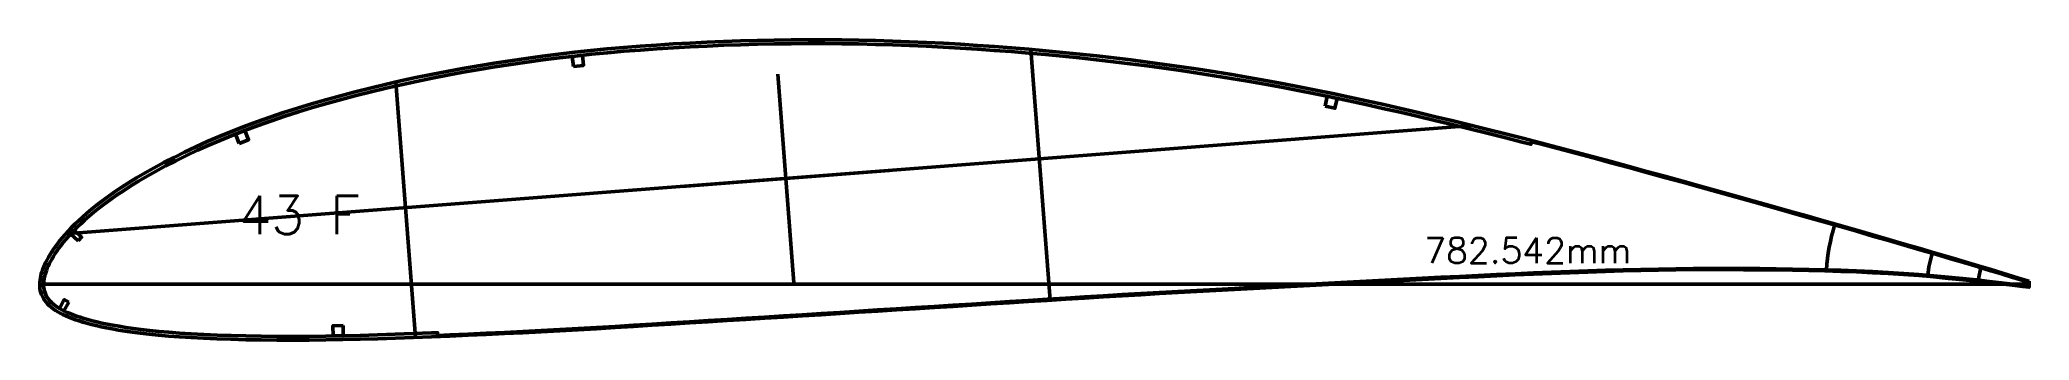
# Model space of a CAD drawing. Header units: metres. Extents: x -405 to 675, y -15418 to 133.
# Drawn here: x -293 to 489, y -8422 to -8304 of the extents above; entities that cross this region are included whole.
import ezdxf
from ezdxf.enums import TextEntityAlignment as Align

# ---------------------------------------------------------------- set-up
doc = ezdxf.new("R2010")
doc.units = ezdxf.units.M
for name, color, linetype, lineweight in [('FoilLayer', 7, 'Continuous', 50), ('RefFoilLayer', 7, 'Continuous', 50), ('StringerLayer', 7, 'Continuous', 50), ('SubLayer', 7, 'Continuous', 50), ('TextLayer', 7, 'Continuous', 50)]:
    doc.layers.add(name, color=color, linetype=linetype, lineweight=lineweight)
doc.styles.add('MSゴシック', font='romans')

msp = doc.modelspace()

# ---------------------------------------------------------------- texts
at = {"layer": 'TextLayer', "style": 'MSゴシック'}
msp.add_text('43 F', height=15, dxfattribs=at).set_placement((-215.2, -8380.25))
msp.add_text('782.542mm', height=10, dxfattribs=at).set_placement((332.58, -8394.71), align=Align.BOTTOM_RIGHT)

# ---------------------------------------------------------------- linework, layer by layer
at = {"layer": 'FoilLayer'}
msp.add_lwpolyline([(488.95, -8399.25), (486.56, -8398.49), (482.71, -8397.33), (478.55, -8396.04), (474, -8394.66), (469.05, -8393.2), (463.71, -8391.62), (458.07, -8389.94), (452.17, -8388.19), (446.09, -8386.4), (439.96, -8384.61), (433.78, -8382.84), (427.51, -8381.01), (421.17, -8379.15), (414.72, -8377.3), (408.17, -8375.43), (401.5, -8373.56), (394.71, -8371.65), (387.82, -8369.71), (380.84, -8367.75), (373.82, -8365.78), (366.77, -8363.81), (359.72, -8361.84), (352.67, -8359.88), (345.63, -8357.93), (338.59, -8356), (331.56, -8354.07), (324.56, -8352.17), (317.59, -8350.29), (310.64, -8348.44), (303.7, -8346.6), (296.77, -8344.79), (293.34, -8343.91), (293.08, -8344.92), (289.6, -8344.03), (282.71, -8342.27), (275.84, -8340.55), (268.97, -8338.85), (262.1, -8337.18), (255.24, -8335.53), (248.39, -8333.91), (241.6, -8332.32), (234.85, -8330.77), (228.15, -8329.27), (221.48, -8327.82), (214.84, -8326.42), (208.21, -8325.06), (201.59, -8323.75), (194.98, -8322.49), (188.39, -8321.27), (181.8, -8320.11), (175.21, -8318.99), (168.62, -8317.92), (162.01, -8316.89), (155.4, -8315.9), (148.77, -8314.96), (142.14, -8314.07), (135.5, -8313.22), (128.86, -8312.41), (122.2, -8311.65), (115.52, -8310.93), (108.82, -8310.25), (102.11, -8309.62), (95.4, -8309.02), (88.7, -8308.46), (82, -8307.95), (75.3, -8307.47), (68.61, -8307.05), (61.93, -8306.67), (55.26, -8306.33), (48.6, -8306.04), (41.94, -8305.8), (35.28, -8305.6), (28.64, -8305.45), (22, -8305.35), (15.36, -8305.3), (8.73, -8305.29), (2.09, -8305.34), (-4.55, -8305.42), (-11.18, -8305.56), (-17.8, -8305.74), (-24.4, -8305.97), (-31, -8306.25), (-37.58, -8306.57), (-44.15, -8306.95), (-50.7, -8307.37), (-57.22, -8307.83), (-63.69, -8308.34), (-70.11, -8308.9), (-76.49, -8309.52), (-82.85, -8310.21), (-89.2, -8310.95), (-95.54, -8311.75), (-101.85, -8312.61), (-108.15, -8313.52), (-114.41, -8314.49), (-120.66, -8315.52), (-126.86, -8316.59), (-133.02, -8317.73), (-139.15, -8318.92), (-145.22, -8320.16), (-151.25, -8321.47), (-157.21, -8322.83), (-163.12, -8324.25), (-168.99, -8325.73), (-174.8, -8327.28), (-180.54, -8328.86), (-186.17, -8330.48), (-191.68, -8332.14), (-197.06, -8333.86), (-202.34, -8335.63), (-207.5, -8337.46), (-212.55, -8339.34), (-217.48, -8341.27), (-222.28, -8343.24), (-226.94, -8345.25), (-231.45, -8347.29), (-235.8, -8349.34), (-239.98, -8351.4), (-243.95, -8353.45), (-247.72, -8355.46), (-251.26, -8357.45), (-254.58, -8359.4), (-257.69, -8361.31), (-260.58, -8363.18), (-263.28, -8364.99), (-265.78, -8366.75), (-268.09, -8368.44), (-270.23, -8370.07), (-272.2, -8371.65), (-274.02, -8373.17), (-275.69, -8374.65), (-277.24, -8376.08), (-278.67, -8377.46), (-279.99, -8378.8), (-281.21, -8380.09), (-282.34, -8381.33), (-283.37, -8382.54), (-284.33, -8383.7), (-285.22, -8384.84), (-286.03, -8385.94), (-286.78, -8387.01), (-287.47, -8388.05), (-288.1, -8389.06), (-288.68, -8390.06), (-289.22, -8391.02), (-289.7, -8391.93), (-290.12, -8392.82), (-290.5, -8393.72), (-290.84, -8394.6), (-291.14, -8395.43), (-291.39, -8396.22), (-291.58, -8397.02), (-291.73, -8397.81), (-291.85, -8398.57), (-291.92, -8399.31), (-291.95, -8400.05), (-291.95, -8400.72), (-291.9, -8401.39), (-291.79, -8402.07), (-291.62, -8402.74), (-291.39, -8403.42), (-291.1, -8404.1), (-290.76, -8404.76), (-290.35, -8405.41), (-289.87, -8406.05), (-289.32, -8406.67), (-288.71, -8407.28), (-288.03, -8407.88), (-287.3, -8408.46), (-286.5, -8409.02), (-285.64, -8409.56), (-284.72, -8410.09), (-283.72, -8410.59), (-282.65, -8411.08), (-281.5, -8411.56), (-280.27, -8412.03), (-278.96, -8412.5), (-277.57, -8412.97), (-276.08, -8413.44), (-274.5, -8413.9), (-272.82, -8414.35), (-271.01, -8414.8), (-269.06, -8415.24), (-266.96, -8415.68), (-264.7, -8416.11), (-262.26, -8416.55), (-259.62, -8416.98), (-256.77, -8417.41), (-253.69, -8417.81), (-250.34, -8418.2), (-246.69, -8418.55), (-242.73, -8418.89), (-238.46, -8419.21), (-233.86, -8419.51), (-228.96, -8419.77), (-223.74, -8419.99), (-218.22, -8420.16), (-212.42, -8420.3), (-206.39, -8420.41), (-200.2, -8420.49), (-193.88, -8420.52), (-187.46, -8420.49), (-180.93, -8420.41), (-174.26, -8420.28), (-167.46, -8420.11), (-160.57, -8419.91), (-153.6, -8419.68), (-146.53, -8419.42), (-139.4, -8419.15), (-137, -8419.05), (-136.96, -8420.1), (-132.19, -8419.91), (-125.02, -8419.62), (-117.85, -8419.3), (-110.67, -8418.96), (-103.45, -8418.6), (-96.21, -8418.22), (-88.95, -8417.83), (-81.69, -8417.44), (-74.45, -8417.03), (-67.19, -8416.6), (-59.9, -8416.14), (-52.58, -8415.68), (-45.24, -8415.23), (-37.88, -8414.78), (-30.52, -8414.32), (-23.13, -8413.85), (-15.74, -8413.38), (-8.33, -8412.91), (-0.92, -8412.45), (6.49, -8411.98), (13.9, -8411.52), (21.3, -8411.06), (28.7, -8410.59), (36.11, -8410.12), (43.51, -8409.65), (50.92, -8409.18), (58.33, -8408.72), (65.74, -8408.25), (73.14, -8407.78), (80.55, -8407.31), (87.95, -8406.83), (95.35, -8406.36), (102.74, -8405.89), (110.12, -8405.43), (117.5, -8404.98), (124.88, -8404.53), (132.25, -8404.09), (139.61, -8403.66), (146.97, -8403.23), (154.33, -8402.82), (161.71, -8402.41), (169.1, -8402.01), (176.49, -8401.61), (183.89, -8401.2), (191.29, -8400.78), (198.68, -8400.38), (206.07, -8399.97), (213.46, -8399.58), (220.85, -8399.19), (228.23, -8398.79), (235.6, -8398.39), (242.95, -8398.01), (250.28, -8397.63), (257.62, -8397.27), (264.97, -8396.92), (272.3, -8396.56), (279.61, -8396.22), (286.86, -8395.88), (294.06, -8395.56), (301.23, -8395.27), (308.37, -8394.99), (315.44, -8394.73), (322.44, -8394.51), (329.4, -8394.33), (336.35, -8394.18), (343.28, -8394.05), (350.14, -8393.91), (356.87, -8393.79), (363.48, -8393.75), (370.07, -8393.78), (376.65, -8393.81), (383.18, -8393.83), (389.61, -8393.9), (396.02, -8394.04), (402.41, -8394.19), (408.73, -8394.3), (414.97, -8394.46), (421.18, -8394.73), (427.43, -8395.04), (433.65, -8395.36), (439.71, -8395.7), (445.66, -8396.16), (451.57, -8396.68), (457.37, -8397.22), (462.98, -8397.76), (468.32, -8398.31), (473.37, -8398.87), (478.12, -8399.39), (482.52, -8399.91), (486.58, -8400.4), (489.09, -8400.73)], close=True, dxfattribs=at)
at = {"layer": 'RefFoilLayer'}
msp.add_lwpolyline([(489.09, -8398.83), (486.69, -8398.06), (482.85, -8396.9), (478.68, -8395.61), (474.13, -8394.23), (469.17, -8392.76), (463.84, -8391.19), (458.2, -8389.51), (452.29, -8387.76), (446.22, -8385.96), (440.08, -8384.17), (433.9, -8382.41), (427.64, -8380.58), (421.29, -8378.72), (414.84, -8376.87), (408.29, -8375), (401.63, -8373.13), (394.84, -8371.22), (387.94, -8369.28), (380.96, -8367.32), (373.94, -8365.35), (366.89, -8363.38), (359.84, -8361.41), (352.79, -8359.45), (345.74, -8357.5), (338.7, -8355.56), (331.68, -8353.64), (324.68, -8351.73), (317.71, -8349.85), (310.75, -8348), (303.81, -8346.17), (296.88, -8344.36), (289.97, -8342.57), (283.08, -8340.82), (276.2, -8339.09), (269.32, -8337.39), (262.45, -8335.72), (255.58, -8334.07), (248.74, -8332.45), (241.93, -8330.85), (235.18, -8329.31), (228.47, -8327.8), (221.79, -8326.35), (215.14, -8324.95), (208.5, -8323.59), (201.87, -8322.28), (195.25, -8321.02), (188.65, -8319.8), (182.05, -8318.63), (175.45, -8317.51), (168.85, -8316.43), (162.23, -8315.4), (155.61, -8314.42), (148.97, -8313.48), (142.33, -8312.58), (135.68, -8311.73), (129.03, -8310.92), (122.36, -8310.16), (115.67, -8309.44), (108.96, -8308.76), (102.25, -8308.12), (95.53, -8307.52), (88.81, -8306.96), (82.1, -8306.45), (75.39, -8305.98), (68.7, -8305.55), (62.01, -8305.17), (55.33, -8304.83), (48.65, -8304.54), (41.98, -8304.3), (35.32, -8304.1), (28.66, -8303.95), (22.01, -8303.85), (15.36, -8303.8), (8.72, -8303.79), (2.07, -8303.84), (-4.58, -8303.93), (-11.22, -8304.06), (-17.85, -8304.24), (-24.47, -8304.47), (-31.07, -8304.75), (-37.67, -8305.08), (-44.25, -8305.45), (-50.81, -8305.87), (-57.33, -8306.33), (-63.82, -8306.85), (-70.26, -8307.41), (-76.66, -8308.03), (-83.03, -8308.72), (-89.39, -8309.47), (-95.74, -8310.27), (-102.07, -8311.13), (-108.37, -8312.04), (-114.66, -8313.01), (-120.91, -8314.04), (-127.13, -8315.12), (-133.31, -8316.26), (-139.45, -8317.45), (-145.54, -8318.7), (-151.58, -8320.01), (-157.56, -8321.37), (-163.49, -8322.79), (-169.37, -8324.28), (-175.2, -8325.83), (-180.95, -8327.42), (-186.6, -8329.04), (-192.13, -8330.71), (-197.54, -8332.43), (-202.84, -8334.21), (-208.02, -8336.05), (-213.09, -8337.94), (-218.05, -8339.88), (-222.87, -8341.86), (-227.56, -8343.88), (-232.09, -8345.93), (-236.47, -8348), (-240.66, -8350.07), (-244.66, -8352.12), (-248.45, -8354.15), (-252.02, -8356.15), (-255.37, -8358.12), (-258.5, -8360.05), (-261.42, -8361.93), (-264.14, -8363.76), (-266.66, -8365.54), (-269, -8367.25), (-271.17, -8368.9), (-273.17, -8370.5), (-275.01, -8372.05), (-276.71, -8373.55), (-278.28, -8375), (-279.73, -8376.41), (-281.08, -8377.77), (-282.32, -8379.08), (-283.47, -8380.35), (-284.53, -8381.59), (-285.52, -8382.78), (-286.42, -8383.95), (-287.26, -8385.08), (-288.03, -8386.18), (-288.74, -8387.25), (-289.39, -8388.3), (-289.99, -8389.32), (-290.55, -8390.32), (-291.06, -8391.29), (-291.51, -8392.24), (-291.9, -8393.18), (-292.25, -8394.09), (-292.58, -8394.99), (-292.85, -8395.87), (-293.05, -8396.74), (-293.21, -8397.59), (-293.34, -8398.43), (-293.42, -8399.25), (-293.45, -8400.05), (-293.44, -8400.84), (-293.38, -8401.64), (-293.25, -8402.44), (-293.04, -8403.23), (-292.77, -8404.02), (-292.43, -8404.8), (-292.02, -8405.57), (-291.54, -8406.32), (-290.99, -8407.04), (-290.38, -8407.74), (-289.7, -8408.41), (-288.96, -8409.06), (-288.16, -8409.69), (-287.3, -8410.29), (-286.38, -8410.87), (-285.39, -8411.43), (-284.34, -8411.96), (-283.23, -8412.47), (-282.04, -8412.96), (-280.78, -8413.45), (-279.44, -8413.93), (-278.02, -8414.4), (-276.51, -8414.88), (-274.9, -8415.35), (-273.18, -8415.81), (-271.34, -8416.27), (-269.37, -8416.71), (-267.25, -8417.15), (-264.96, -8417.59), (-262.5, -8418.03), (-259.84, -8418.47), (-256.97, -8418.9), (-253.86, -8419.3), (-250.48, -8419.69), (-246.82, -8420.05), (-242.85, -8420.39), (-238.55, -8420.71), (-233.94, -8421.01), (-229.02, -8421.27), (-223.79, -8421.49), (-218.26, -8421.66), (-212.45, -8421.8), (-206.41, -8421.91), (-200.2, -8421.99), (-193.87, -8422.02), (-187.44, -8421.99), (-180.9, -8421.91), (-174.22, -8421.78), (-167.42, -8421.61), (-160.52, -8421.41), (-153.54, -8421.18), (-146.47, -8420.92), (-139.34, -8420.65), (-132.17, -8420.36), (-125, -8420.07), (-117.83, -8419.75), (-110.65, -8419.41), (-103.43, -8419.05), (-96.18, -8418.67), (-88.92, -8418.28), (-81.67, -8417.89), (-74.42, -8417.48), (-67.16, -8417.04), (-59.87, -8416.59), (-52.55, -8416.13), (-45.21, -8415.68), (-37.85, -8415.23), (-30.49, -8414.77), (-23.11, -8414.3), (-15.71, -8413.83), (-8.3, -8413.36), (-0.89, -8412.89), (6.52, -8412.43), (13.92, -8411.97), (21.33, -8411.51), (28.73, -8411.04), (36.14, -8410.57), (43.54, -8410.09), (50.95, -8409.63), (58.36, -8409.17), (65.77, -8408.7), (73.17, -8408.23), (80.58, -8407.76), (87.98, -8407.28), (95.38, -8406.81), (102.76, -8406.34), (110.15, -8405.88), (117.53, -8405.43), (124.91, -8404.98), (132.28, -8404.54), (139.64, -8404.1), (147, -8403.68), (154.35, -8403.27), (161.73, -8402.86), (169.12, -8402.46), (176.52, -8402.05), (183.92, -8401.64), (191.31, -8401.23), (198.71, -8400.82), (206.09, -8400.42), (213.49, -8400.03), (220.88, -8399.64), (228.26, -8399.24), (235.62, -8398.84), (242.97, -8398.46), (250.3, -8398.08), (257.64, -8397.72), (264.99, -8397.37), (272.33, -8397.01), (279.63, -8396.67), (286.88, -8396.33), (294.07, -8396.01), (301.24, -8395.72), (308.38, -8395.44), (315.45, -8395.18), (322.45, -8394.96), (329.41, -8394.77), (336.36, -8394.63), (343.28, -8394.5), (350.15, -8394.36), (356.88, -8394.24), (363.48, -8394.2), (370.06, -8394.23), (376.65, -8394.26), (383.17, -8394.28), (389.6, -8394.35), (396.01, -8394.49), (402.4, -8394.64), (408.72, -8394.75), (414.95, -8394.91), (421.16, -8395.17), (427.41, -8395.49), (433.63, -8395.81), (439.68, -8396.15), (445.62, -8396.61), (451.53, -8397.13), (457.33, -8397.67), (462.93, -8398.2), (468.27, -8398.76), (473.33, -8399.32), (478.06, -8399.84), (482.47, -8400.35), (486.52, -8400.84), (489.03, -8401.17)], close=True, dxfattribs=at)
at = {"layer": 'StringerLayer'}
for points in [[(-83.57, -8314.31), (-79.59, -8313.88), (-80.02, -8309.9), (-83.99, -8310.33), (-83.57, -8314.31)], [(212.11, -8329.93), (216.02, -8330.76), (216.85, -8326.84), (212.93, -8326.02), (212.11, -8329.93)], [(-215.06, -8344.62), (-211.33, -8343.16), (-212.79, -8339.43), (-216.51, -8340.89), (-215.06, -8344.62)], [(-278.41, -8382.95), (-277.03, -8381.5), (-279.94, -8378.75), (-281.31, -8380.2), (-278.41, -8382.95)], [(-282.06, -8406.99), (-283.8, -8406.01), (-285.76, -8409.5), (-284.02, -8410.48), (-282.06, -8406.99)], [(-174.18, -8416.27), (-178.18, -8416.35), (-178.1, -8420.35), (-174.1, -8420.27), (-174.18, -8416.27)]]:
    msp.add_lwpolyline(points, dxfattribs=at)
at = {"layer": 'SubLayer'}
for p, q in [((96.39, -8307.6), (103.98, -8406.27)), ((-3.16, -8317.28), (3.16, -8399.42)), ((-153.36, -8320.41), (-145.63, -8420.89)), ((270.06, -8337.57), (-283.29, -8380.15)), ((-40.79, -8361.49), (40.79, -8355.21)), ((-293.45, -8400), (489.09, -8400))]:
    msp.add_line(p, q, dxfattribs=at)
for radius, start, end in [(80, 163.05678, 175.92469), (40, 162.30431, 174.94277), (20, 161.11746, 175.41223)]:
    msp.add_arc((489.09, -8400), radius, start, end, dxfattribs=at)

msp.set_redraw_order([(e.dxf.handle, doc.entitydb.next_handle()) for e in msp.query("TEXT MTEXT ATTDEF DIMENSION ARC_DIMENSION")])  # texts and dimensions are drawn at this point

doc.saveas('drawing.dxf')
